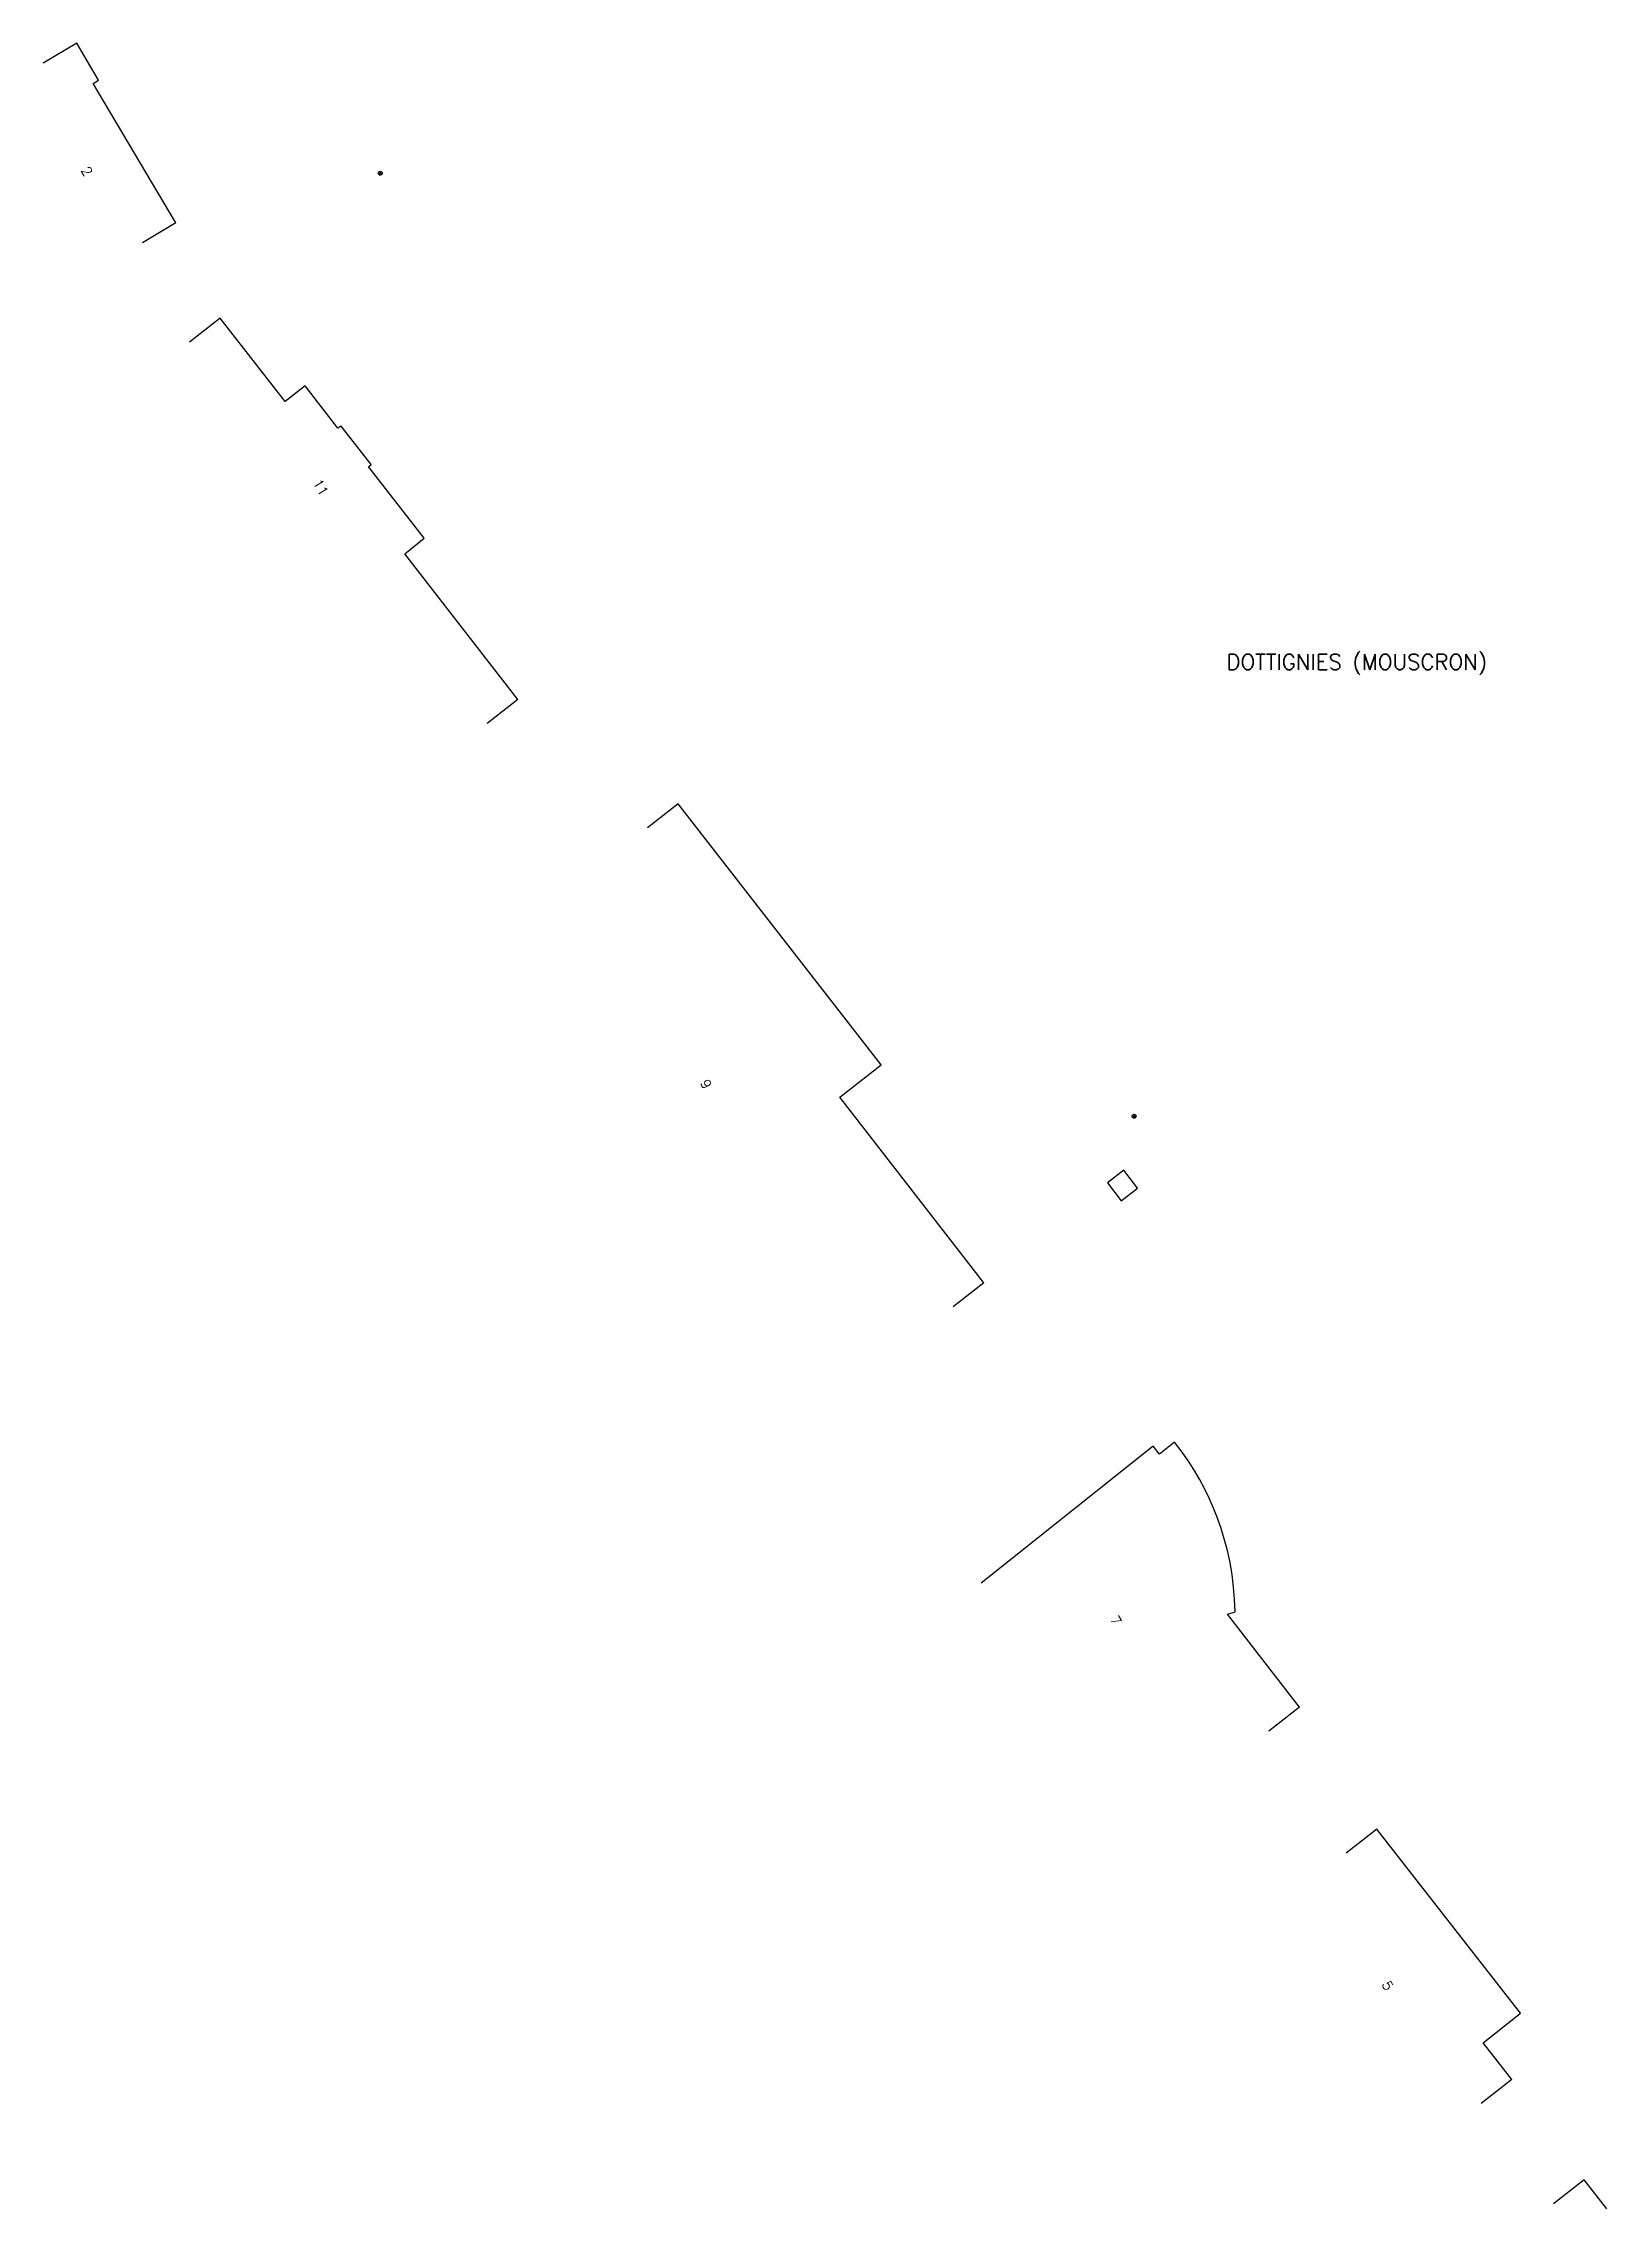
# Model space of a CAD drawing. Header units: millimetres. Extents: x 75000 to 76000, y 157000 to 157843.
# Drawn here: x 75799.1 to 76000, y 157564.9 to 157842.9 of the extents above; entities that cross this region are included whole.
import ezdxf
from ezdxf.enums import TextEntityAlignment as Align

# ---------------------------------------------------------------- set-up
doc = ezdxf.new("R2010")
doc.units = ezdxf.units.MM
doc.layers.get('0').update_dxf_attribs({"linetype": 'CONTINUOUS'})
for name, color, linetype in [('W0100', 7, 'CONTINUOUS'), ('W0439', 7, 'CONTINUOUS'), ('W0856', 7, 'CONTINUOUS'), ('W0980', 7, 'CONTINUOUS'), ('W0991', 7, 'CONTINUOUS')]:
    doc.layers.add(name, color=color, linetype=linetype)
doc.styles.get("Standard").update_dxf_attribs({"font": 'romans.shx', "width": 0.85})

msp = doc.modelspace()

# ---------------------------------------------------------------- texts
at = {"layer": 'W0980'}
msp.add_text('DOTTIGNIES (MOUSCRON)', height=2, dxfattribs=at).set_placement((75967.89, 157763.33), align=Align.MIDDLE)
at = {"layer": 'W0991'}
for s, p in [('2', (75804.21, 157826.16)), ('11', (75834.25, 157785.58)), ('9', (75883.75, 157708.94)), ('7', (75936.41, 157640.08)), ('5', (75971.32, 157593.18))]:
    msp.add_text(s, height=1.25, rotation=300.7625, dxfattribs=at).set_placement(p, align=Align.CENTER)

# ---------------------------------------------------------------- blocks, each defined once
blk = doc.blocks.new('T856')
for p, q in [((-0.125, 0), (0.125, 0)), ((0, 0.125), (0, -0.125))]:
    blk.add_line(p, q)
blk.add_ellipse((0, 0), major_axis=(-0.177, 0.177), ratio=1, start_param=3.9269908, end_param=10.2101761)

# ---------------------------------------------------------------- linework, layer by layer
at = {"layer": 'W0100'}
for points in [[(75803.45, 157842.91), (75799.14, 157840.37)], [(75816.18, 157819.84), (75805.53, 157837.74), (75806.23, 157838.17), (75803.45, 157842.91)], [(75816.18, 157819.84), (75811.88, 157817.29)], [(75821.87, 157807.6), (75817.93, 157804.52)], [(75860.1, 157758.63), (75845.58, 157777.33), (75848.09, 157779.35), (75841.3, 157788.03), (75840.9, 157788.54), (75841.27, 157788.83), (75837.39, 157793.75), (75837, 157793.5), (75832.78, 157798.91), (75830.21, 157796.91), (75821.87, 157807.6)], [(75860.1, 157758.63), (75856.15, 157755.56)], [(75880.71, 157745.24), (75876.77, 157742.17)], [(75919.99, 157683.74), (75901.46, 157707.58), (75906.78, 157711.75), (75880.71, 157745.24)], [(75919.99, 157683.74), (75916.04, 157680.68)], [(75960.54, 157629.24), (75951.26, 157641.18), (75952.2, 157641.47), (75952.26, 157641.53), (75952.2, 157643.11), (75952.07, 157644.68), (75951.88, 157646.25), (75951.61, 157647.81), (75951.28, 157649.35), (75950.87, 157650.88), (75950.46, 157652.21), (75950, 157653.51), (75949.49, 157654.8), (75948.93, 157656.07), (75948.33, 157657.32), (75947.67, 157658.54), (75946.94, 157659.77), (75946.17, 157660.98), (75945.34, 157662.15), (75944.48, 157663.29), (75942.55, 157661.76), (75941.74, 157662.77), (75919.65, 157645.19)], [(75960.54, 157629.24), (75956.59, 157626.17)], [(75970.46, 157613.57), (75966.52, 157610.49)], [(75987.79, 157581.46), (75984.11, 157586.16), (75988.93, 157589.96), (75970.46, 157613.57)], [(75987.79, 157581.46), (75983.85, 157578.38)], [(75997.12, 157568.55), (75993.18, 157565.47)], [(76000, 157564.85), (75997.12, 157568.55)]]:
    msp.add_lwpolyline(points, dxfattribs=at)
at = {"layer": 'W0439'}
msp.add_lwpolyline([(75937.64, 157694.27), (75939.72, 157695.88), (75937.95, 157698.2), (75935.86, 157696.57)], close=True, dxfattribs=at)

# ---------------------------------------------------------------- block references
at = {"layer": 'W0856'}
for p in [(75842.43, 157826.22), (75842.43, 157826.22), (75939.28, 157705.13), (75939.28, 157705.13)]:
    msp.add_blockref('T856', p, dxfattribs=at)

msp.set_redraw_order([(e.dxf.handle, doc.entitydb.next_handle()) for e in msp.query("TEXT MTEXT ATTDEF DIMENSION ARC_DIMENSION")])  # texts and dimensions are drawn at this point

doc.saveas('drawing.dxf')
